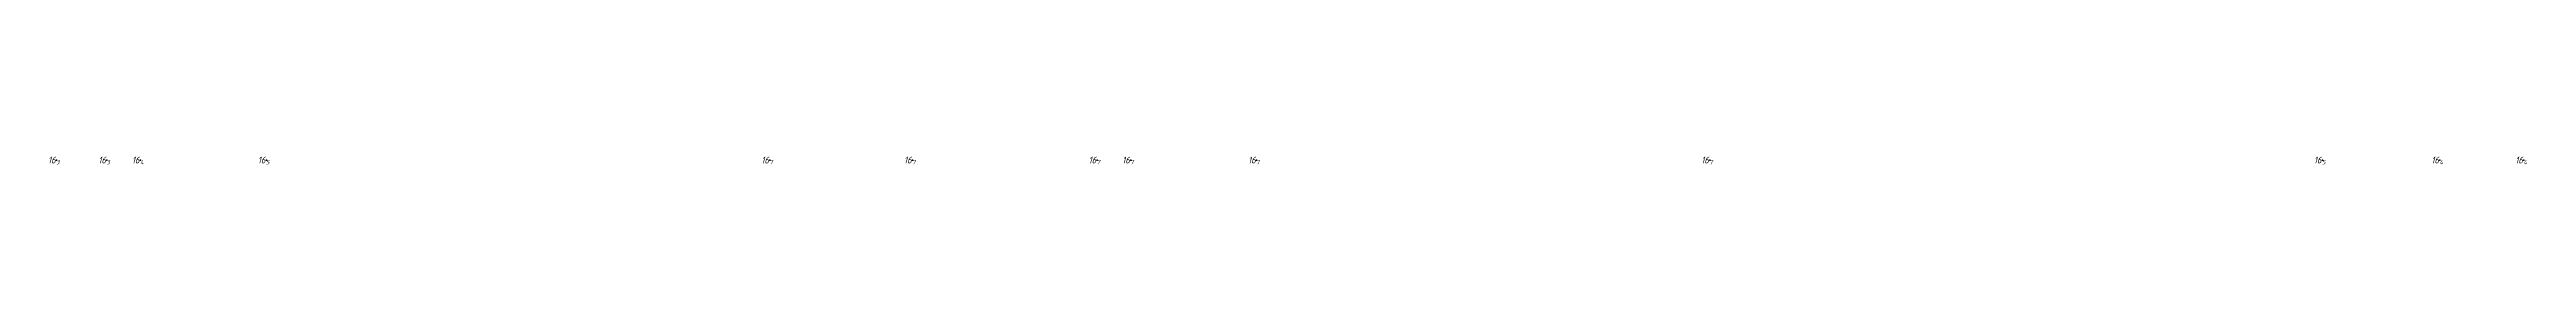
# Model space of a CAD drawing. Header units: metres. Extents: x 555406 to 556003, y 5031197 to 5031451.
# Drawn here: x 555415.2 to 555710.3, y 5031277.5 to 5031278.4 of the extents above; entities that cross this region are included whole.
import ezdxf
from ezdxf.enums import TextEntityAlignment as Align

# ---------------------------------------------------------------- set-up
doc = ezdxf.new("R2010")
doc.units = ezdxf.units.M
doc.layers.add('DEPTHS_TEXT', color=7, linetype='Continuous')
doc.layers.add('POINTS', color=8, linetype='Continuous')
doc.styles.add('ISO', font='iso')

msp = doc.modelspace()

# ---------------------------------------------------------------- texts
at = {"layer": 'DEPTHS_TEXT', "linetype": 'Continuous', "style": 'ISO', "oblique": 15}
for p in [(555415.87, 5031278), (555421.87, 5031278), (555425.87, 5031278), (555440.87, 5031278), (555500.87, 5031278), (555517.87, 5031278), (555539.87, 5031278), (555543.87, 5031278), (555558.87, 5031278), (555612.87, 5031278), (555685.87, 5031278), (555699.87, 5031278), (555709.87, 5031278)]:
    msp.add_text('16', height=0.8, dxfattribs=at).set_placement(p, align=Align.MIDDLE_RIGHT)
for s, p in [('3', (555415.95, 5031278)), ('3', (555421.95, 5031278)), ('4', (555425.95, 5031278)), ('5', (555440.95, 5031278)), ('7', (555500.95, 5031278)), ('7', (555517.95, 5031278)), ('7', (555539.95, 5031278)), ('7', (555543.95, 5031278)), ('7', (555558.95, 5031278)), ('7', (555612.95, 5031278)), ('5', (555685.95, 5031278)), ('4', (555699.95, 5031278)), ('4', (555709.95, 5031278))]:
    msp.add_text(s, height=0.5, dxfattribs=at).set_placement(p, align=Align.TOP_LEFT)

# ---------------------------------------------------------------- linework, layer by layer
at = {"layer": 'POINTS', "linetype": 'Continuous'}
for p in [(555416, 5031278, 16.3), (555422, 5031278, 16.3), (555426, 5031278, 16.4), (555441, 5031278, 16.5), (555501, 5031278, 16.7), (555518, 5031278, 16.7), (555540, 5031278, 16.7), (555544, 5031278, 16.7), (555559, 5031278, 16.7), (555613, 5031278, 16.7), (555686, 5031278, 16.5), (555700, 5031278, 16.4), (555710, 5031278, 16.4)]:
    msp.add_point(p, dxfattribs=at)

msp.set_redraw_order([(e.dxf.handle, doc.entitydb.next_handle()) for e in msp.query("TEXT MTEXT ATTDEF DIMENSION ARC_DIMENSION")])  # texts and dimensions are drawn at this point

doc.saveas('drawing.dxf')
